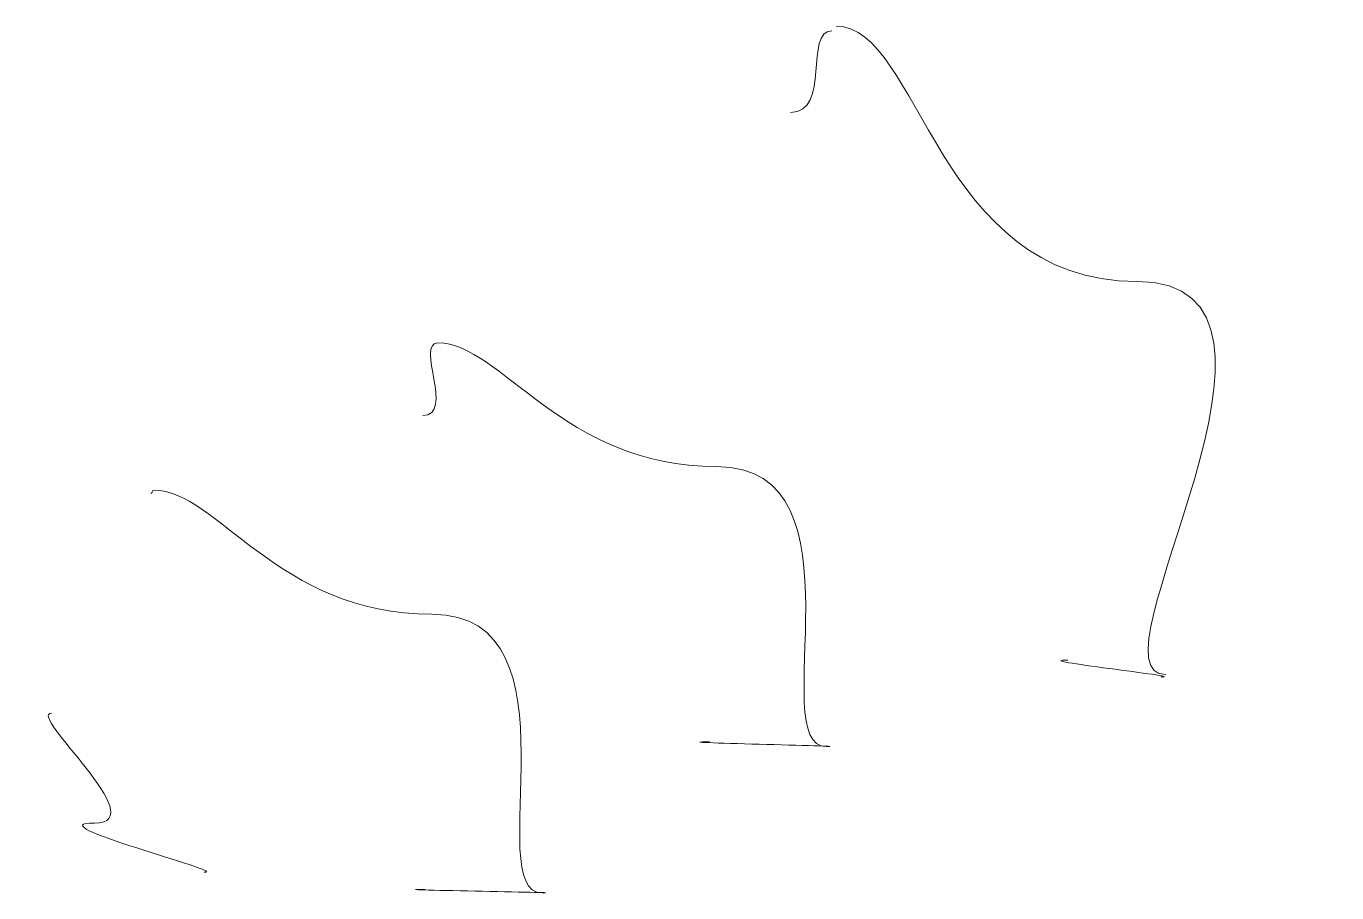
# Model space of a CAD drawing. Header units: metres. Extents: x -30.9 to 24.7, y -10.3 to 6.8.
# Drawn here: x 6.46298 to 6.50049, y -8.33844 to -8.31365 of the extents above; entities that cross this region are included whole.
import ezdxf

# ---------------------------------------------------------------- set-up
doc = ezdxf.new("R2010")
doc.units = ezdxf.units.M
doc.header["$MEASUREMENT"] = 0
doc.layers.add('PDF_Working_Num_Penna__7_Num_Penna__7', color=7, linetype='Continuous', lineweight=18)

msp = doc.modelspace()

# ---------------------------------------------------------------- linework, layer by layer
at = {"layer": 'PDF_Working_Num_Penna__7_Num_Penna__7', "color": 7, "linetype": 'Continuous', "lineweight": 18}
for points in [[(6.484854, -8.316115), (6.486017, -8.316115), (6.485235, -8.313778), (6.486037, -8.313778)], [(6.486161, -8.313647), (6.488553, -8.313647), (6.489028, -8.32095), (6.494761, -8.32095)], [(6.494761, -8.32095), (6.500486, -8.32095), (6.493183, -8.332197), (6.495592, -8.332197)], [(6.474331, -8.324788), (6.475254, -8.324788), (6.474118, -8.322708), (6.474761, -8.322708)], [(6.474761, -8.322708), (6.47658, -8.322708), (6.478316, -8.326246), (6.482745, -8.326246)], [(6.482745, -8.326246), (6.487154, -8.326246), (6.484073, -8.334254), (6.485883, -8.334254)], [(6.466551, -8.327012), (6.466594, -8.327012), (6.466586, -8.326916), (6.466635, -8.326916)], [(6.466635, -8.326916), (6.468441, -8.326916), (6.470178, -8.330472), (6.474595, -8.330472)], [(6.474595, -8.330472), (6.479003, -8.330472), (6.47594, -8.338439), (6.477751, -8.338439)], [(6.495452, -8.332264), (6.496252, -8.332264), (6.491591, -8.33178), (6.492793, -8.33178)], [(6.464937, -8.336445), (6.46667, -8.336445), (6.462984, -8.333302), (6.463712, -8.333302)], [(6.485883, -8.334254), (6.486794, -8.334254), (6.480952, -8.334123), (6.482536, -8.334123)], [(6.468081, -8.33785), (6.468791, -8.33785), (6.463187, -8.336445), (6.464937, -8.336445)], [(6.477751, -8.338439), (6.478668, -8.338439), (6.472811, -8.338343), (6.474398, -8.338343)]]:
    msp.add_open_spline(points, degree=3, dxfattribs=at)

doc.saveas('drawing.dxf')
